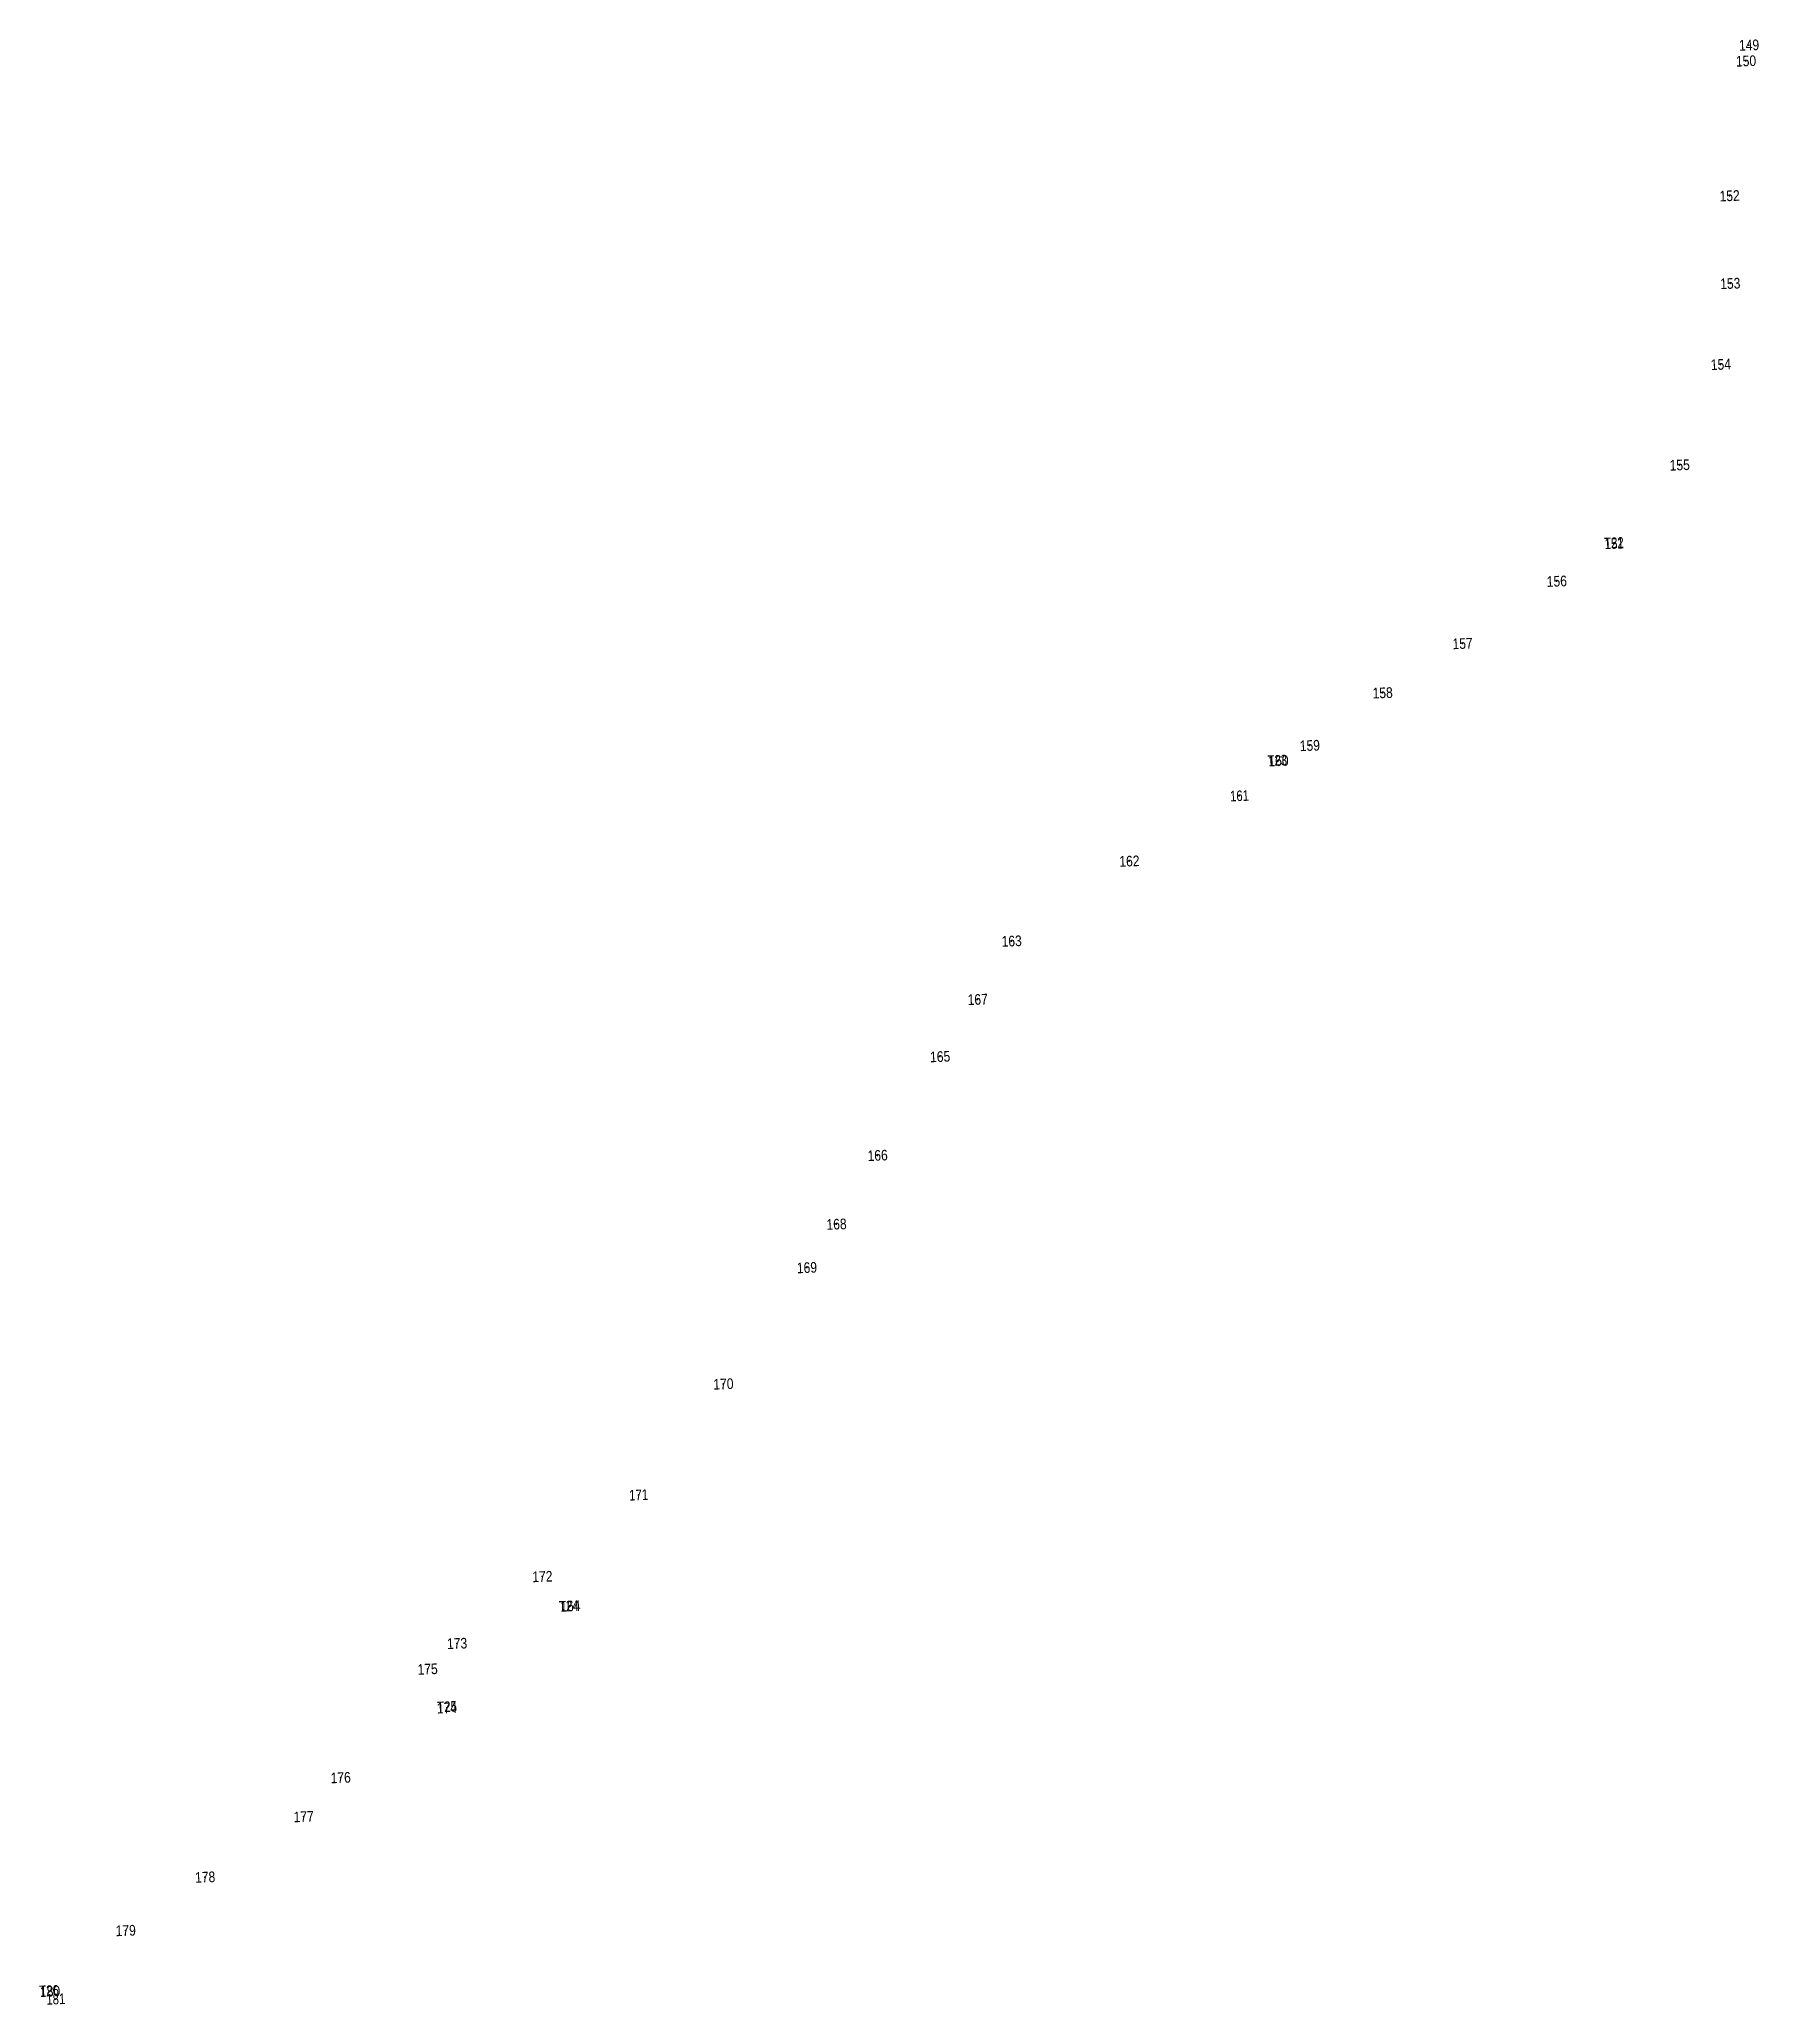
# Model space of a CAD drawing. Header units: metres. Extents: x 542696 to 545216, y 1823513 to 1835687.
# Drawn here: x 544351 to 545158, y 1830770 to 1831694 of the extents above; entities that cross this region are included whole.
import ezdxf
from ezdxf.enums import TextEntityAlignment as Align

# ---------------------------------------------------------------- set-up
doc = ezdxf.new("R2010")
doc.units = ezdxf.units.M
doc.header["$LTSCALE"] = 2
doc.layers.add('11', color=7, linetype='Continuous', lineweight=13)
doc.layers.add('12', color=7, linetype='Continuous')

msp = doc.modelspace()

# ---------------------------------------------------------------- texts
at = {"layer": '12'}
for s, width, p in [('149', 0.85, (545153.812, 1831688.407)), ('150', 0.85, (545152.387, 1831680.949)), ('152', 0.85, (545144.677, 1831617.619)), ('153', 0.85, (545144.987, 1831576.419)), ('154', 0.85, (545140.552, 1831538.387)), ('155', 0.85, (545121.237, 1831491.13)), ('T22 ', 0.8, (545091.077, 1831454.655)), ('151', 0.8, (545090.467, 1831454.26)), ('156', 0.85, (545063.502, 1831436.531)), ('157', 0.85, (545019.247, 1831407.251)), ('158', 0.85, (544981.717, 1831384.089)), ('T23 ', 0.8, (544932.957, 1831352.395)), ('160', 0.85, (544932.787, 1831352.189)), ('159', 0.85, (544947.512, 1831359.347)), ('161', 0.8, (544914.457, 1831335.73)), ('162', 0.85, (544862.767, 1831305.019)), ('163', 0.85, (544807.477, 1831267.459)), ('167', 0.85, (544791.527, 1831240.051)), ('165', 0.85, (544773.867, 1831213.19)), ('166', 0.85, (544744.512, 1831166.781)), ('168', 0.85, (544725.217, 1831134.459)), ('169', 0.85, (544711.312, 1831114.047)), ('170', 0.85, (544672.087, 1831059.389)), ('171', 0.8, (544632.277, 1831007.24)), ('172', 0.85, (544587.057, 1830968.909)), ('T24 ', 0.8, (544600.237, 1830955.095)), ('164', 0.85, (544600.192, 1830955.047)), ('173', 0.85, (544546.997, 1830937.479)), ('175', 0.85, (544533.157, 1830925.45)), ('T25 ', 0.8, (544543.037, 1830907.815)), ('174', 0.85, (544542.192, 1830907.217)), ('176', 0.85, (544492.322, 1830874.441)), ('177', 0.85, (544474.937, 1830856.121)), ('178', 0.85, (544428.667, 1830827.699)), ('179', 0.85, (544391.362, 1830802.597)), ('T26 ', 0.8, (544356.107, 1830774.405)), ('180', 0.85, (544355.827, 1830774.059)), ('181', 0.8, (544358.517, 1830770.42))]:
    msp.add_text(s, height=5, rotation=2.241, dxfattribs=dict(at, width=width)).set_placement(p, align=Align.CENTER)

# ---------------------------------------------------------------- linework, layer by layer
at = {"layer": '11'}
for p, q in [((545153.93, 1831690.92), (545153.31, 1831690.89)), ((545153.63, 1831690.6), (545153.6, 1831691.21)), ((545152.49, 1831683.45), (545151.87, 1831683.43)), ((545152.2, 1831683.14), (545152.18, 1831683.77)), ((545144.79, 1831620.12), (545144.17, 1831620.1)), ((545144.49, 1831619.81), (545144.46, 1831620.43)), ((545145.11, 1831578.93), (545144.48, 1831578.9)), ((545144.8, 1831578.6), (545144.78, 1831579.23)), ((545140.67, 1831540.89), (545140.04, 1831540.87)), ((545140.36, 1831540.57), (545140.34, 1831541.2)), ((545121.36, 1831493.63), (545120.73, 1831493.61)), ((545121.04, 1831493.31), (545121.02, 1831493.93)), ((545090.58, 1831456.76), (545089.96, 1831456.74)), ((545090.27, 1831456.44), (545090.25, 1831457.06)), ((545063.63, 1831439.04), (545063, 1831439.01)), ((545063.32, 1831438.71), (545063.29, 1831439.33)), ((545019.35, 1831409.76), (545018.73, 1831409.73)), ((545019.06, 1831409.44), (545019.04, 1831410.06)), ((544981.82, 1831386.59), (544981.19, 1831386.57)), ((544981.53, 1831386.28), (544981.51, 1831386.9)), ((544947.63, 1831361.86), (544947.01, 1831361.83)), ((544947.32, 1831361.54), (544947.3, 1831362.16)), ((544932.91, 1831354.7), (544932.29, 1831354.67)), ((544932.6, 1831354.38), (544932.58, 1831355.01)), ((544914.57, 1831338.24), (544913.95, 1831338.21)), ((544914.28, 1831337.91), (544914.25, 1831338.54)), ((544862.88, 1831307.53), (544862.26, 1831307.5)), ((544862.57, 1831307.2), (544862.55, 1831307.82)), ((544807.59, 1831269.97), (544806.96, 1831269.94)), ((544807.29, 1831269.64), (544807.27, 1831270.26)), ((544791.64, 1831242.56), (544791.02, 1831242.53)), ((544791.34, 1831242.24), (544791.32, 1831242.86)), ((544773.98, 1831215.7), (544773.36, 1831215.67)), ((544773.68, 1831215.38), (544773.65, 1831216.01)), ((544744.61, 1831169.29), (544743.99, 1831169.26)), ((544744.32, 1831168.97), (544744.3, 1831169.59)), ((544725.32, 1831136.96), (544724.71, 1831136.94)), ((544725.03, 1831136.65), (544725.01, 1831137.27)), ((544711.43, 1831116.55), (544710.81, 1831116.52)), ((544711.14, 1831116.23), (544711.12, 1831116.85)), ((544672.21, 1831061.89), (544671.59, 1831061.87)), ((544671.9, 1831061.57), (544671.88, 1831062.19)), ((544632.39, 1831009.74), (544631.77, 1831009.72)), ((544632.09, 1831009.43), (544632.07, 1831010.05)), ((544587.17, 1830971.41), (544586.56, 1830971.39)), ((544586.88, 1830971.07), (544586.85, 1830971.7)), ((544600.3, 1830957.55), (544599.68, 1830957.53)), ((544600.01, 1830957.23), (544599.98, 1830957.85)), ((544546.82, 1830939.67), (544546.79, 1830940.29)), ((544547.12, 1830939.99), (544546.49, 1830939.96)), ((544533.27, 1830927.95), (544532.64, 1830927.93)), ((544532.98, 1830927.62), (544532.94, 1830928.25)), ((544542.32, 1830909.72), (544541.7, 1830909.7)), ((544542.01, 1830909.39), (544541.99, 1830910.01)), ((544492.44, 1830876.94), (544491.82, 1830876.92)), ((544492.13, 1830876.62), (544492.11, 1830877.24)), ((544475.05, 1830858.63), (544474.43, 1830858.61)), ((544474.75, 1830858.3), (544474.72, 1830858.93)), ((544428.77, 1830830.21), (544428.14, 1830830.19)), ((544428.48, 1830829.88), (544428.45, 1830830.51)), ((544391.47, 1830805.11), (544390.84, 1830805.07)), ((544391.18, 1830804.77), (544391.16, 1830805.4)), ((544355.94, 1830776.56), (544355.32, 1830776.54)), ((544355.63, 1830776.23), (544355.61, 1830776.85)), ((544358.62, 1830772.93), (544358, 1830772.91)), ((544358.33, 1830772.61), (544358.31, 1830773.23))]:
    msp.add_line(p, q, dxfattribs=at)

msp.set_redraw_order([(e.dxf.handle, doc.entitydb.next_handle()) for e in msp.query("TEXT MTEXT ATTDEF DIMENSION ARC_DIMENSION")])  # texts and dimensions are drawn at this point

doc.saveas('drawing.dxf')
